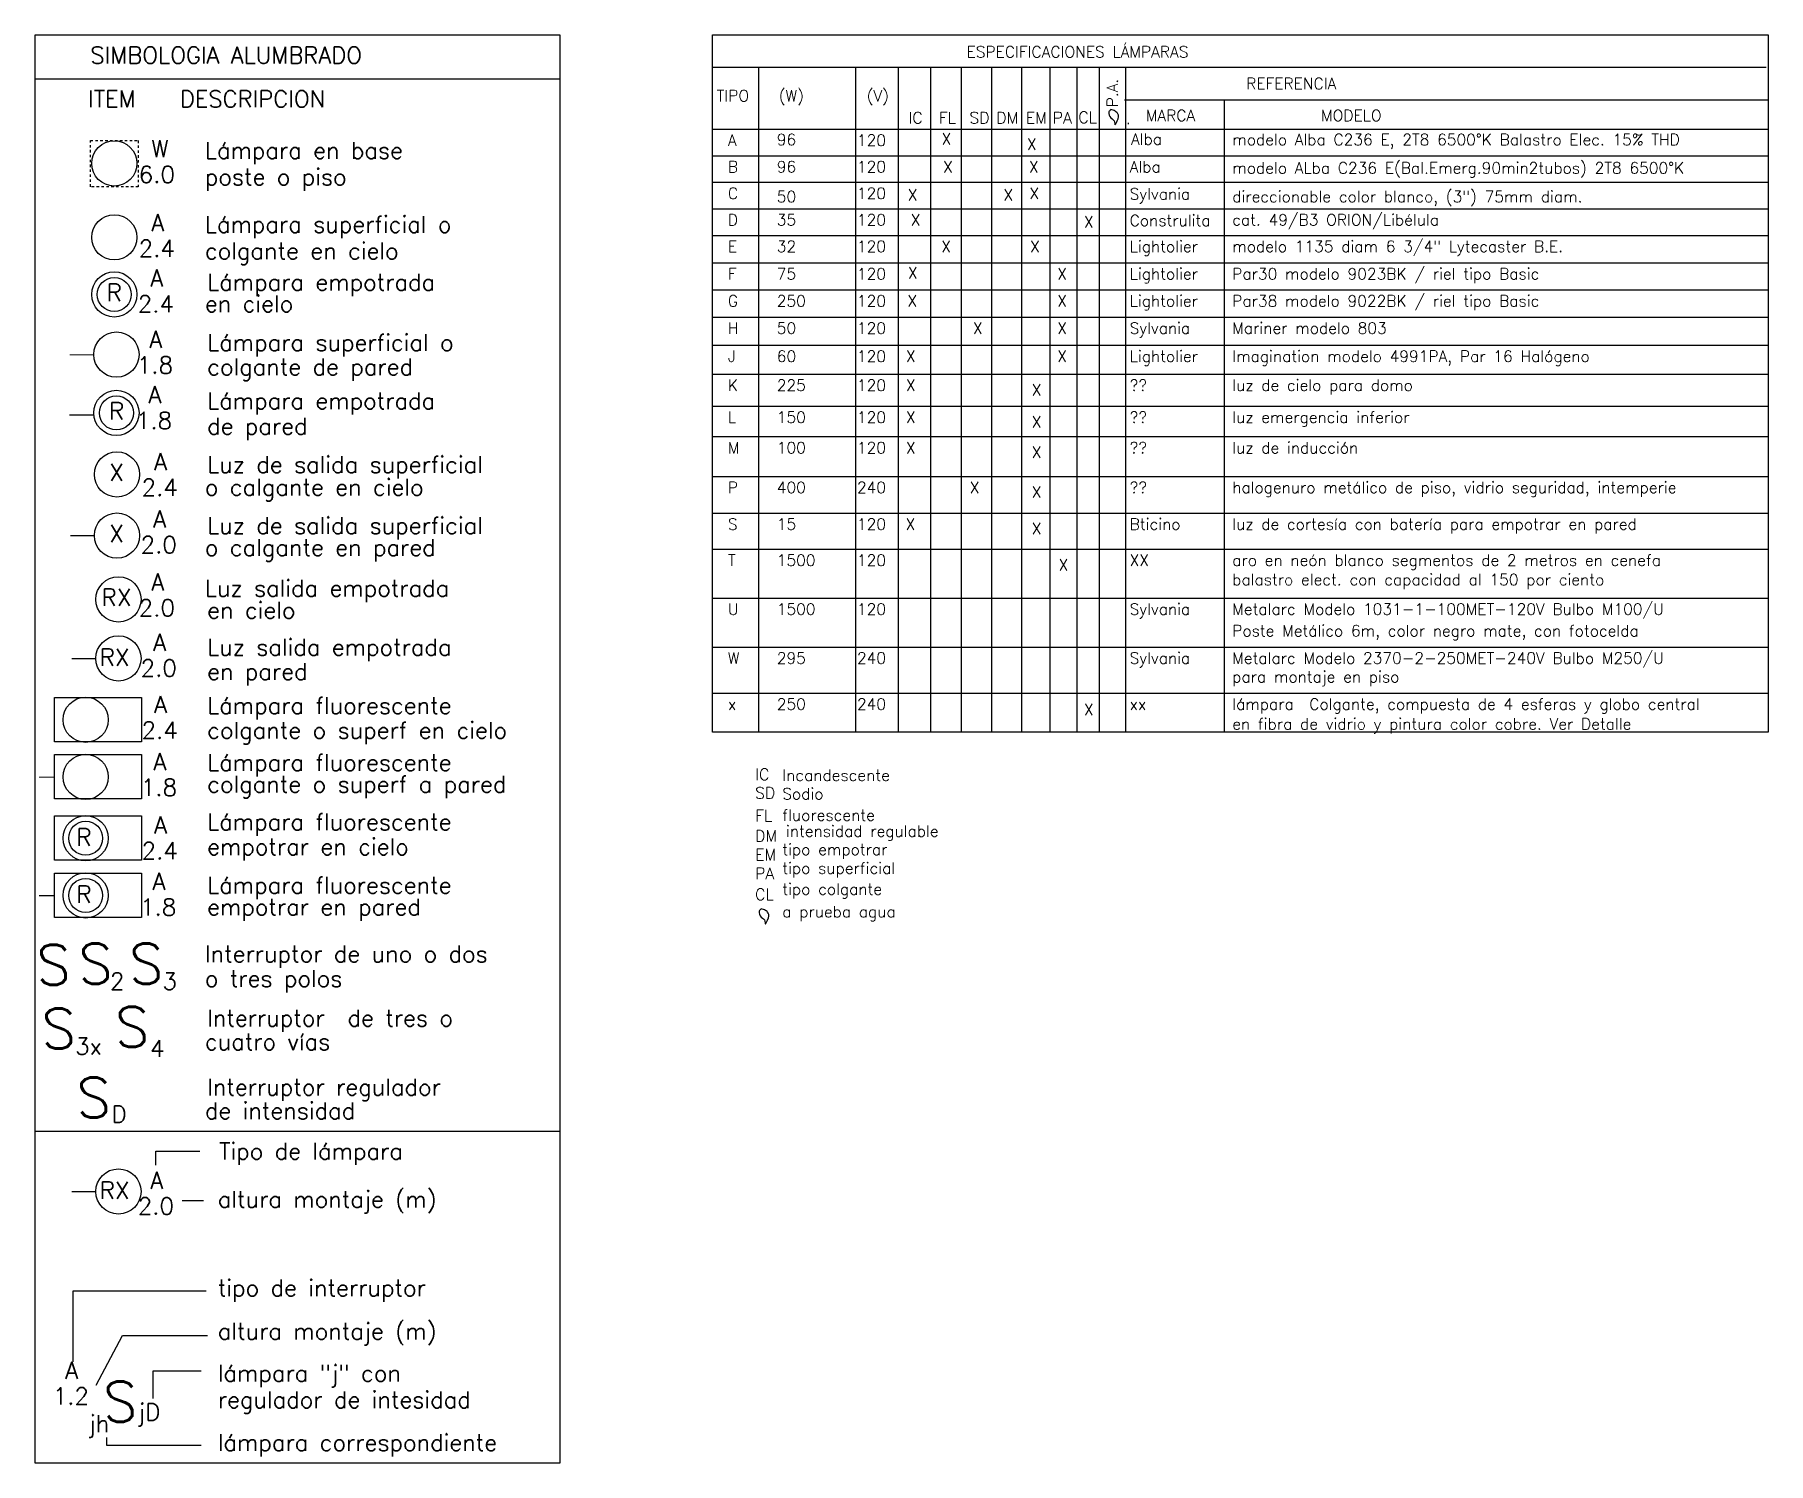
# Model space of a CAD drawing. Extents: x 146 to 670, y 614 to 806.
# Drawn here: x 146 to 216.6, y 747.3 to 805.6 of the extents above; entities that cross this region are included whole.
import ezdxf

# ---------------------------------------------------------------- set-up
doc = ezdxf.new("R2010")
doc.units = 0
doc.header["$LTSCALE"] = 0.5
doc.header["$MEASUREMENT"] = 0
doc.linetypes.add('HIDDEN2', pattern=[0.1875, 0.125, -0.0625])
for name, color, linetype in [('ALUMBRADO', 5, 'CONTINUOUS'), ('TOMAS', 4, 'HIDDEN2'), ('UNIFILAR', 1, 'CONTINUOUS')]:
    doc.layers.add(name, color=color, linetype=linetype)
doc.styles.add('romans', font='romans.shx')

msp = doc.modelspace()

# ---------------------------------------------------------------- texts
at = {"layer": 'ALUMBRADO', "color": 3, "style": 'romans'}
for s, height, p in [('SIMBOLOGIA ALUMBRADO', 0.67779, (148.233, 804.417)), ('ESPECIFICACIONES LÁMPARAS', 0.46082, (183.954, 804.663)), ('ITEM', 0.6778, (148.134, 802.636)), ('DESCRIPCION', 0.67779, (151.881, 802.636)), ('Lámpara en base', 0.67779, (152.899, 800.533)), ('poste o piso', 0.67779, (152.899, 799.454)), ('Lámpara superficial o ', 0.67779, (152.899, 797.518)), ('colgante en cielo', 0.67779, (152.899, 796.439)), ('R', 0.699, (148.897, 794.73)), ('Lámpara empotrada', 0.67779, (152.992, 795.155)), ('en cielo', 0.6778, (152.899, 794.282)), ('Lámpara superficial o', 0.67779, (152.992, 792.696)), ('colgante de pared', 0.67779, (152.992, 791.704)), ('Lámpara empotrada ', 0.67779, (152.992, 790.324)), ('R', 0.699, (148.984, 789.9)), ('de pared', 0.6778, (152.992, 789.289)), ('X', 0.699, (149.007, 787.392)), ('Luz de salida superficial', 0.67779, (152.992, 787.724)), ('o calgante en cielo', 0.67779, (152.899, 786.8)), ('X', 0.699, (149.007, 784.899)), ('Luz de salida superficial', 0.67779, (152.992, 785.235)), ('o calgante en pared', 0.67779, (152.899, 784.341)), ('Luz salida empotrada ', 0.67779, (152.899, 782.679)), ('RX', 0.6991, (148.681, 782.295)), ('en cielo', 0.6778, (152.992, 781.783)), ('RX', 0.6991, (148.608, 779.851)), ('Luz salida empotrada ', 0.67779, (152.992, 780.274)), ('en pared', 0.6778, (152.992, 779.281)), ('Lámpara fluorescente', 0.67779, (152.992, 777.896)), ('colgante o superf en cielo', 0.67779, (152.992, 776.885)), ('Lámpara fluorescente', 0.67779, (152.992, 775.574)), ('colgante o superf a pared', 0.67779, (152.992, 774.686)), ('Lámpara fluorescente', 0.67779, (152.992, 773.151)), ('R', 0.699, (147.658, 772.518)), ('empotrar en cielo', 0.67779, (152.992, 772.139)), ('Lámpara fluorescente', 0.67779, (152.992, 770.57)), ('R', 0.699, (147.658, 770.188)), ('empotrar en pared', 0.67779, (152.992, 769.682)), ('Interruptor de uno o dos ', 0.67779, (152.899, 767.768)), ('o tres polos', 0.67779, (152.899, 766.764)), ('Interruptor  de tres o ', 0.67779, (152.992, 765.153)), ('cuatro vías', 0.67779, (152.899, 764.188)), ('Interruptor regulador', 0.67779, (152.992, 762.338)), ('de intensidad', 0.67779, (152.899, 761.372)), ('Tipo de lámpara', 0.67779, (153.479, 759.727)), ('RX', 0.6991, (148.608, 758.114)), ('altura montaje (m)', 0.67779, (153.427, 757.76)), ('tipo de interruptor', 0.67779, (153.427, 754.147)), ('altura montaje (m)', 0.67779, (153.427, 752.381)), ('lámpara "j" con ', 0.67779, (153.427, 750.668)), ('regulador de intesidad', 0.67779, (153.427, 749.589)), ('lámpara correspondiente', 0.67779, (153.427, 747.842))]:
    msp.add_text(s, height=height, dxfattribs=at).set_placement(p)
at = {"layer": 'ALUMBRADO', "color": 5, "style": 'romans'}
for p in [(146.025, 766.846), (147.734, 766.891), (149.806, 766.891), (146.237, 764.244), (149.229, 764.312), (147.664, 761.43), (148.744, 749.031)]:
    msp.add_text('S', height=1.636, dxfattribs=at).set_placement(p)
at = {"layer": 'TOMAS', "color": 3, "style": 'romans'}
for s, height, p in [('W', 0.688, (150.714, 800.598)), ('6.0', 0.6884, (150.203, 799.546)), ('A', 0.688, (150.714, 797.582)), ('2.4', 0.6884, (150.203, 796.531)), ('A', 0.688, (150.675, 795.322)), ('2.4', 0.6884, (150.164, 794.27)), ('A', 0.688, (150.636, 792.827)), ('1.8', 0.6884, (150.125, 791.775)), ('A', 0.688, (150.597, 790.566)), ('1.8', 0.6884, (150.086, 789.514)), ('A', 0.688, (150.831, 787.837)), ('2.4', 0.6884, (150.32, 786.786)), ('A', 0.688, (150.792, 785.499)), ('2.0', 0.6884, (150.281, 784.447)), ('A', 0.688, (150.714, 782.926)), ('2.0', 0.6884, (150.203, 781.874)), ('A', 0.688, (150.792, 780.47)), ('2.0', 0.6884, (150.281, 779.418)), ('A', 0.688, (150.831, 777.936)), ('2.4', 0.6884, (150.32, 776.885)), ('A', 0.688, (150.8, 775.605)), ('1.8', 0.6884, (150.289, 774.554)), ('A', 0.688, (150.831, 773.022)), ('2.4', 0.6884, (150.32, 771.971)), ('A', 0.688, (150.768, 770.723)), ('1.8', 0.6884, (150.257, 769.671)), ('2', 0.688, (149.028, 766.647)), ('3', 0.688, (151.171, 766.647)), ('3x', 0.6884, (147.61, 764.001)), ('4', 0.688, (150.667, 763.907)), ('D', 0.688, (149.091, 761.229)), ('A', 0.688, (150.674, 758.533)), ('2.0', 0.6884, (150.163, 757.481)), ('A', 0.688, (147.207, 750.784)), ('1.2', 0.6884, (146.696, 749.732)), ('jh', 0.6884, (148.153, 748.61)), ('jD', 0.6884, (150.17, 749.083))]:
    msp.add_text(s, height=height, dxfattribs=at).set_placement(p)
at = {"layer": 'UNIFILAR', "color": 3, "style": 'romans'}
msp.add_text('P.A.', height=0.4608, rotation=90, dxfattribs=at).set_placement((190.125, 802.628))
for s, height, p in [('REFERENCIA', 0.4608, (195.354, 803.368)), ('TIPO', 0.4608, (173.763, 802.872)), ('(W)', 0.4608, (176.298, 802.872)), ('(V)', 0.4608, (179.88, 802.872)), ('IC', 0.468, (181.582, 801.968)), ('FL', 0.468, (182.821, 801.968)), ('SD', 0.468, (184.067, 801.968)), ('DM', 0.468, (185.162, 801.968)), ('EM', 0.468, (186.367, 801.968)), ('PA', 0.468, (187.463, 801.968)), ('CL', 0.468, (188.51, 801.988)), ('MARCA', 0.4608, (191.258, 802.066)), ('MODELO', 0.4608, (198.403, 802.066)), ('A', 0.461, (174.222, 801.057)), ('96', 0.4608, (176.214, 801.082)), ('120', 0.4608, (179.482, 801.057)), ('X', 0.461, (182.94, 801.111)), ('Alba', 0.4608, (190.656, 801.106)), ('modelo Alba C236 E, 2T8 6500°K Balastro Elec. 15% THD', 0.46082, (194.783, 801.082)), ('X', 0.461, (186.416, 800.896)), ('B', 0.461, (174.222, 799.975)), ('96', 0.4608, (176.214, 799.975)), ('120', 0.4608, (179.482, 799.975)), ('X', 0.461, (182.996, 799.975)), ('X', 0.461, (186.497, 799.975)), ('Alba', 0.4608, (190.602, 799.975)), ('C', 0.461, (174.222, 798.892)), ('50', 0.4608, (176.214, 798.758)), ('120', 0.4608, (179.482, 798.892)), ('X', 0.461, (181.555, 798.831)), ('X', 0.461, (185.457, 798.831)), ('X', 0.461, (186.519, 798.892)), ('Sylvania', 0.4608, (190.602, 798.867)), ('direccionable color blanco, (3") 75mm diam.', 0.46082, (194.783, 798.758)), ('D', 0.461, (174.222, 797.809)), ('35', 0.4608, (176.214, 797.809)), ('120', 0.4608, (179.482, 797.809)), ('X', 0.461, (181.679, 797.809)), ('X', 0.461, (188.735, 797.724)), ('Construlita', 0.46082, (190.602, 797.785)), ('cat. 49/B3 ORION/Libélula', 0.46082, (194.783, 797.809)), ('modelo 1135 diam 6 3/4" Lytecaster B.E.', 0.46082, (194.783, 796.727)), ('E', 0.461, (174.222, 796.727)), ('32', 0.4608, (176.214, 796.727)), ('120', 0.4608, (179.482, 796.727)), ('X', 0.461, (182.922, 796.727)), ('X', 0.461, (186.544, 796.727)), ('Lightolier', 0.4608, (190.602, 796.727)), ('F', 0.461, (174.222, 795.609)), ('75', 0.4608, (176.214, 795.609)), ('120', 0.4608, (179.482, 795.609)), ('X', 0.461, (181.562, 795.651)), ('X', 0.461, (187.649, 795.609)), ('Lightolier', 0.4608, (190.602, 795.609)), ('Par30 modelo 9023BK / riel tipo Basic', 0.46082, (194.783, 795.609)), ('G', 0.461, (174.222, 794.505)), ('250', 0.4608, (176.214, 794.505)), ('120', 0.4608, (179.482, 794.505)), ('X', 0.461, (181.544, 794.505)), ('X', 0.461, (187.648, 794.505)), ('Lightolier', 0.4608, (190.602, 794.505)), ('Par38 modelo 9022BK / riel tipo Basic', 0.46082, (194.783, 794.505)), ('H', 0.461, (174.222, 793.394)), ('50', 0.4608, (176.214, 793.394)), ('120', 0.4608, (179.482, 793.394)), ('X', 0.461, (184.213, 793.394)), ('X', 0.461, (187.648, 793.394)), ('Sylvania', 0.4608, (190.602, 793.394)), ('Mariner modelo 803', 0.46082, (194.783, 793.394)), ('J', 0.461, (174.222, 792.247)), ('60', 0.4608, (176.214, 792.247)), ('120', 0.4608, (179.482, 792.247)), ('X', 0.461, (181.481, 792.247)), ('X', 0.461, (187.648, 792.247)), ('Lightolier', 0.4608, (190.602, 792.247)), ('Imagination modelo 4991PA, Par 16 Halógeno', 0.46082, (194.783, 792.247)), ('K', 0.461, (174.222, 791.066)), ('225', 0.4608, (176.214, 791.066)), ('120', 0.4608, (179.482, 791.066)), ('X', 0.461, (181.481, 791.066)), ('X', 0.461, (186.613, 790.881)), ('??', 0.4608, (190.602, 791.066)), ('luz de cielo para domo', 0.46082, (194.783, 791.066)), ('L', 0.461, (174.222, 789.761)), ('150', 0.4608, (176.214, 789.761)), ('120', 0.4608, (179.482, 789.761)), ('X', 0.461, (181.481, 789.761)), ('??', 0.4608, (190.602, 789.761)), ('luz emergencia inferior', 0.46082, (194.783, 789.761)), ('X', 0.461, (186.613, 789.576)), ('M', 0.461, (174.222, 788.517)), ('100', 0.4608, (176.214, 788.517)), ('120', 0.4608, (179.482, 788.517)), ('X', 0.461, (181.481, 788.517)), ('X', 0.461, (186.613, 788.333)), ('??', 0.4608, (190.602, 788.517)), ('luz de inducción', 0.46082, (194.783, 788.517)), ('halogenuro metálico de piso, vidrio seguridad, intemperie', 0.46082, (194.783, 786.898)), ('P', 0.461, (174.222, 786.898)), ('400', 0.4608, (176.214, 786.898)), ('240', 0.4608, (179.482, 786.898)), ('X', 0.461, (184.086, 786.898)), ('X', 0.461, (186.613, 786.713)), ('??', 0.4608, (190.602, 786.898)), ('S', 0.461, (174.222, 785.403)), ('15', 0.4608, (176.214, 785.403)), ('120', 0.4608, (179.482, 785.403)), ('X', 0.461, (181.469, 785.403)), ('X', 0.461, (186.613, 785.219)), ('Bticino', 0.4608, (190.602, 785.403)), ('luz de cortesía con batería para empotrar en pared', 0.46082, (194.783, 785.403)), ('T', 0.461, (174.222, 783.929)), ('1500', 0.4608, (176.214, 783.929)), ('120', 0.4608, (179.482, 783.929)), ('X', 0.461, (187.706, 783.744)), ('XX', 0.4608, (190.602, 783.929)), ('aro en neón blanco segmentos de 2 metros en cenefa', 0.46082, (194.783, 783.929)), ('balastro elect. con capacidad al 150 por ciento', 0.46082, (194.783, 783.14)), ('Sylvania', 0.4608, (190.602, 781.937)), ('Metalarc Modelo 1031-1-100MET-120V Bulbo M100/U', 0.46082, (194.783, 781.937)), ('U', 0.461, (174.222, 781.937)), ('1500', 0.4608, (176.214, 781.937)), ('120', 0.4608, (179.482, 781.937)), ('Poste Metálico 6m, color negro mate, con fotocelda', 0.46082, (194.783, 781.056)), ('W', 0.461, (174.222, 779.939)), ('295', 0.4608, (176.214, 779.939)), ('240', 0.4608, (179.482, 779.939)), ('Sylvania', 0.4608, (190.602, 779.939)), ('Metalarc Modelo 2370-2-250MET-240V Bulbo M250/U', 0.46082, (194.783, 779.939)), ('para montaje en piso', 0.46082, (194.783, 779.176)), ('x', 0.461, (174.222, 778.063)), ('250', 0.4608, (176.214, 778.063)), ('240', 0.4608, (179.482, 778.063)), ('X', 0.461, (188.739, 777.839)), ('xx', 0.4608, (190.602, 778.063)), ('lámpara  Colgante, compuesta de 4 esferas y globo central', 0.46082, (194.783, 778.063)), ('en fibra de vidrio y pintura color cobre. Ver Detalle', 0.46082, (194.783, 777.254)), ('IC', 0.468, (175.329, 775.194)), ('Incandescente', 0.46082, (176.44, 775.163)), ('SD', 0.468, (175.329, 774.439)), ('Sodio', 0.4608, (176.44, 774.407)), ('FL', 0.468, (175.329, 773.508)), ('fluorescente', 0.46082, (176.44, 773.535)), ('intensidad regulable', 0.46082, (176.59, 772.881)), ('DM', 0.468, (175.329, 772.687)), ('tipo empotrar', 0.46082, (176.44, 772.133)), ('EM', 0.468, (175.329, 771.92)), ('tipo superficial', 0.46082, (176.44, 771.372)), ('PA', 0.468, (175.329, 771.154)), ('CL', 0.468, (175.329, 770.302)), ('tipo colgante', 0.46082, (176.44, 770.52)), ('a prueba agua', 0.46082, (176.44, 769.599))]:
    msp.add_text(s, height=height, dxfattribs=at).set_placement(p)
at = {"layer": 'UNIFILAR', "color": 5, "style": 'romans'}
msp.add_text('modelo ALba C236 E(Bal.Emerg.90min2tubos) 2T8 6500°K', height=0.46082, dxfattribs=at).set_placement((194.783, 799.926))

# ---------------------------------------------------------------- linework, layer by layer
at = {"layer": 'ALUMBRADO', "color": 5}
for p, q in [((145.984, 803.793), (167.375, 803.793)), ((145.96, 760.884), (167.35, 760.884))]:
    msp.add_line(p, q, dxfattribs=at)
at = {"layer": 'ALUMBRADO'}
for p, q in [((150.895, 759.497), (150.895, 760.062)), ((150.895, 760.062), (152.695, 760.062)), ((151.975, 758.058), (152.849, 758.058)), ((147.523, 754.374), (152.947, 754.374)), ((147.523, 751.474), (147.523, 754.374)), ((148.469, 750.528), (149.541, 752.546)), ((149.541, 752.546), (153.01, 752.546)), ((150.793, 751.106), (152.746, 751.106)), ((150.793, 749.975), (150.793, 751.106)), ((148.89, 748.382), (148.89, 748.074)), ((148.89, 748.074), (152.746, 748.074))]:
    msp.add_line(p, q, dxfattribs=at)
at = {"layer": 'ALUMBRADO', "color": 3}
msp.add_lwpolyline([(145.984, 805.592), (167.375, 805.592), (167.375, 747.334), (145.984, 747.334)], close=True, dxfattribs=at)
at = {"layer": 'ALUMBRADO', "const_width": 0.053}
for points in [[(148.384, 792.537), (147.39, 792.537)], [(148.364, 790.084), (147.37, 790.084)], [(148.406, 785.157), (147.411, 785.157)], [(148.467, 780.146), (147.473, 780.146)], [(146.774, 775.314), (146.135, 775.314)], [(146.774, 770.483), (146.135, 770.483)], [(148.467, 758.408), (147.473, 758.408)]]:
    msp.add_lwpolyline(points, dxfattribs=at)
at = {"layer": 'ALUMBRADO'}
for points in [[(146.774, 778.567), (150.313, 778.567), (150.313, 776.755), (146.774, 776.755)], [(146.774, 776.238), (150.313, 776.238), (150.313, 774.426), (146.774, 774.426)], [(146.774, 773.735), (150.313, 773.735), (150.313, 771.924), (146.774, 771.924)], [(146.774, 771.406), (150.313, 771.406), (150.313, 769.594), (146.774, 769.594)]]:
    msp.add_lwpolyline(points, close=True, dxfattribs=at)
for centre, radius in [((149.207, 800.343), 0.922), ((149.207, 797.327), 0.922), ((149.206, 794.998), 0.922), ((149.206, 794.998), 0.693), ((149.294, 792.548), 0.922), ((149.292, 790.168), 0.922), ((149.292, 790.168), 0.693), ((149.315, 787.66), 0.922), ((149.315, 785.167), 0.922), ((149.376, 782.563), 0.922), ((149.376, 780.156), 0.922), ((148.039, 777.654), 0.922), ((148.039, 775.325), 0.922), ((148.039, 772.823), 0.922), ((148.039, 772.823), 0.693), ((148.039, 770.493), 0.922), ((148.039, 770.493), 0.693), ((149.376, 758.419), 0.922)]:
    msp.add_circle(centre, radius, dxfattribs=at)
at = {"layer": 'TOMAS'}
msp.add_lwpolyline([(148.236, 801.274), (150.183, 801.274), (150.183, 799.393), (148.236, 799.393)], close=True, dxfattribs=at)
at = {"layer": 'UNIFILAR', "color": 5}
for p, q in [((216.547, 804.247), (173.581, 804.247)), ((175.465, 804.247), (175.465, 777.147)), ((179.425, 804.247), (179.425, 777.147)), ((181.162, 804.247), (181.162, 777.147)), ((182.48, 804.247), (182.48, 777.147)), ((183.729, 804.247), (183.729, 777.147)), ((184.975, 804.247), (184.975, 777.147)), ((186.191, 804.247), (186.191, 777.147)), ((187.351, 804.247), (187.351, 777.147)), ((188.444, 804.247), (188.444, 777.147)), ((189.356, 804.247), (189.356, 777.147)), ((190.432, 804.247), (190.432, 777.147)), ((216.639, 802.919), (190.387, 802.919)), ((194.458, 802.919), (194.458, 777.147)), ((216.639, 801.726), (173.601, 801.726)), ((216.639, 800.643), (173.601, 800.643)), ((216.639, 799.56), (173.601, 799.56)), ((216.639, 798.478), (173.601, 798.478)), ((216.639, 797.395), (173.601, 797.395)), ((216.639, 796.277), (173.601, 796.277)), ((216.639, 795.173), (173.601, 795.173)), ((216.639, 794.062), (173.601, 794.062)), ((216.639, 792.915), (173.601, 792.915)), ((216.639, 791.734), (173.601, 791.734)), ((216.639, 790.429), (173.601, 790.429)), ((216.639, 789.186), (173.601, 789.186)), ((216.639, 787.566), (173.601, 787.566)), ((216.639, 786.072), (173.601, 786.072)), ((216.639, 784.597), (173.601, 784.597)), ((216.639, 782.605), (173.601, 782.605)), ((216.639, 780.608), (173.601, 780.608)), ((216.639, 778.731), (173.601, 778.731))]:
    msp.add_line(p, q, dxfattribs=at)
at = {"layer": 'UNIFILAR'}
msp.add_line((190.545, 802), (190.545, 801.945), dxfattribs=at)
at = {"layer": 'UNIFILAR', "color": 3}
msp.add_lwpolyline([(173.601, 805.592), (216.639, 805.592), (216.639, 777.147), (173.601, 777.147)], close=True, dxfattribs=at)
at = {"layer": 'UNIFILAR', "color": 4}
for points in [[(189.83, 802.537), (189.758, 802.44), (189.84, 802.197), (189.989, 802.028), (190.001, 801.922), (190.098, 802.078), (190.12, 802.365), (190.011, 802.472), (189.835, 802.541)], [(175.574, 769.946), (175.502, 769.85), (175.584, 769.606), (175.733, 769.437), (175.745, 769.331), (175.842, 769.488), (175.864, 769.775), (175.755, 769.881), (175.579, 769.951)]]:
    msp.add_spline(points, degree=3, dxfattribs=at)

msp.set_redraw_order([(e.dxf.handle, doc.entitydb.next_handle()) for e in msp.query("TEXT MTEXT ATTDEF DIMENSION ARC_DIMENSION")])  # texts and dimensions are drawn at this point

doc.saveas('drawing.dxf')
